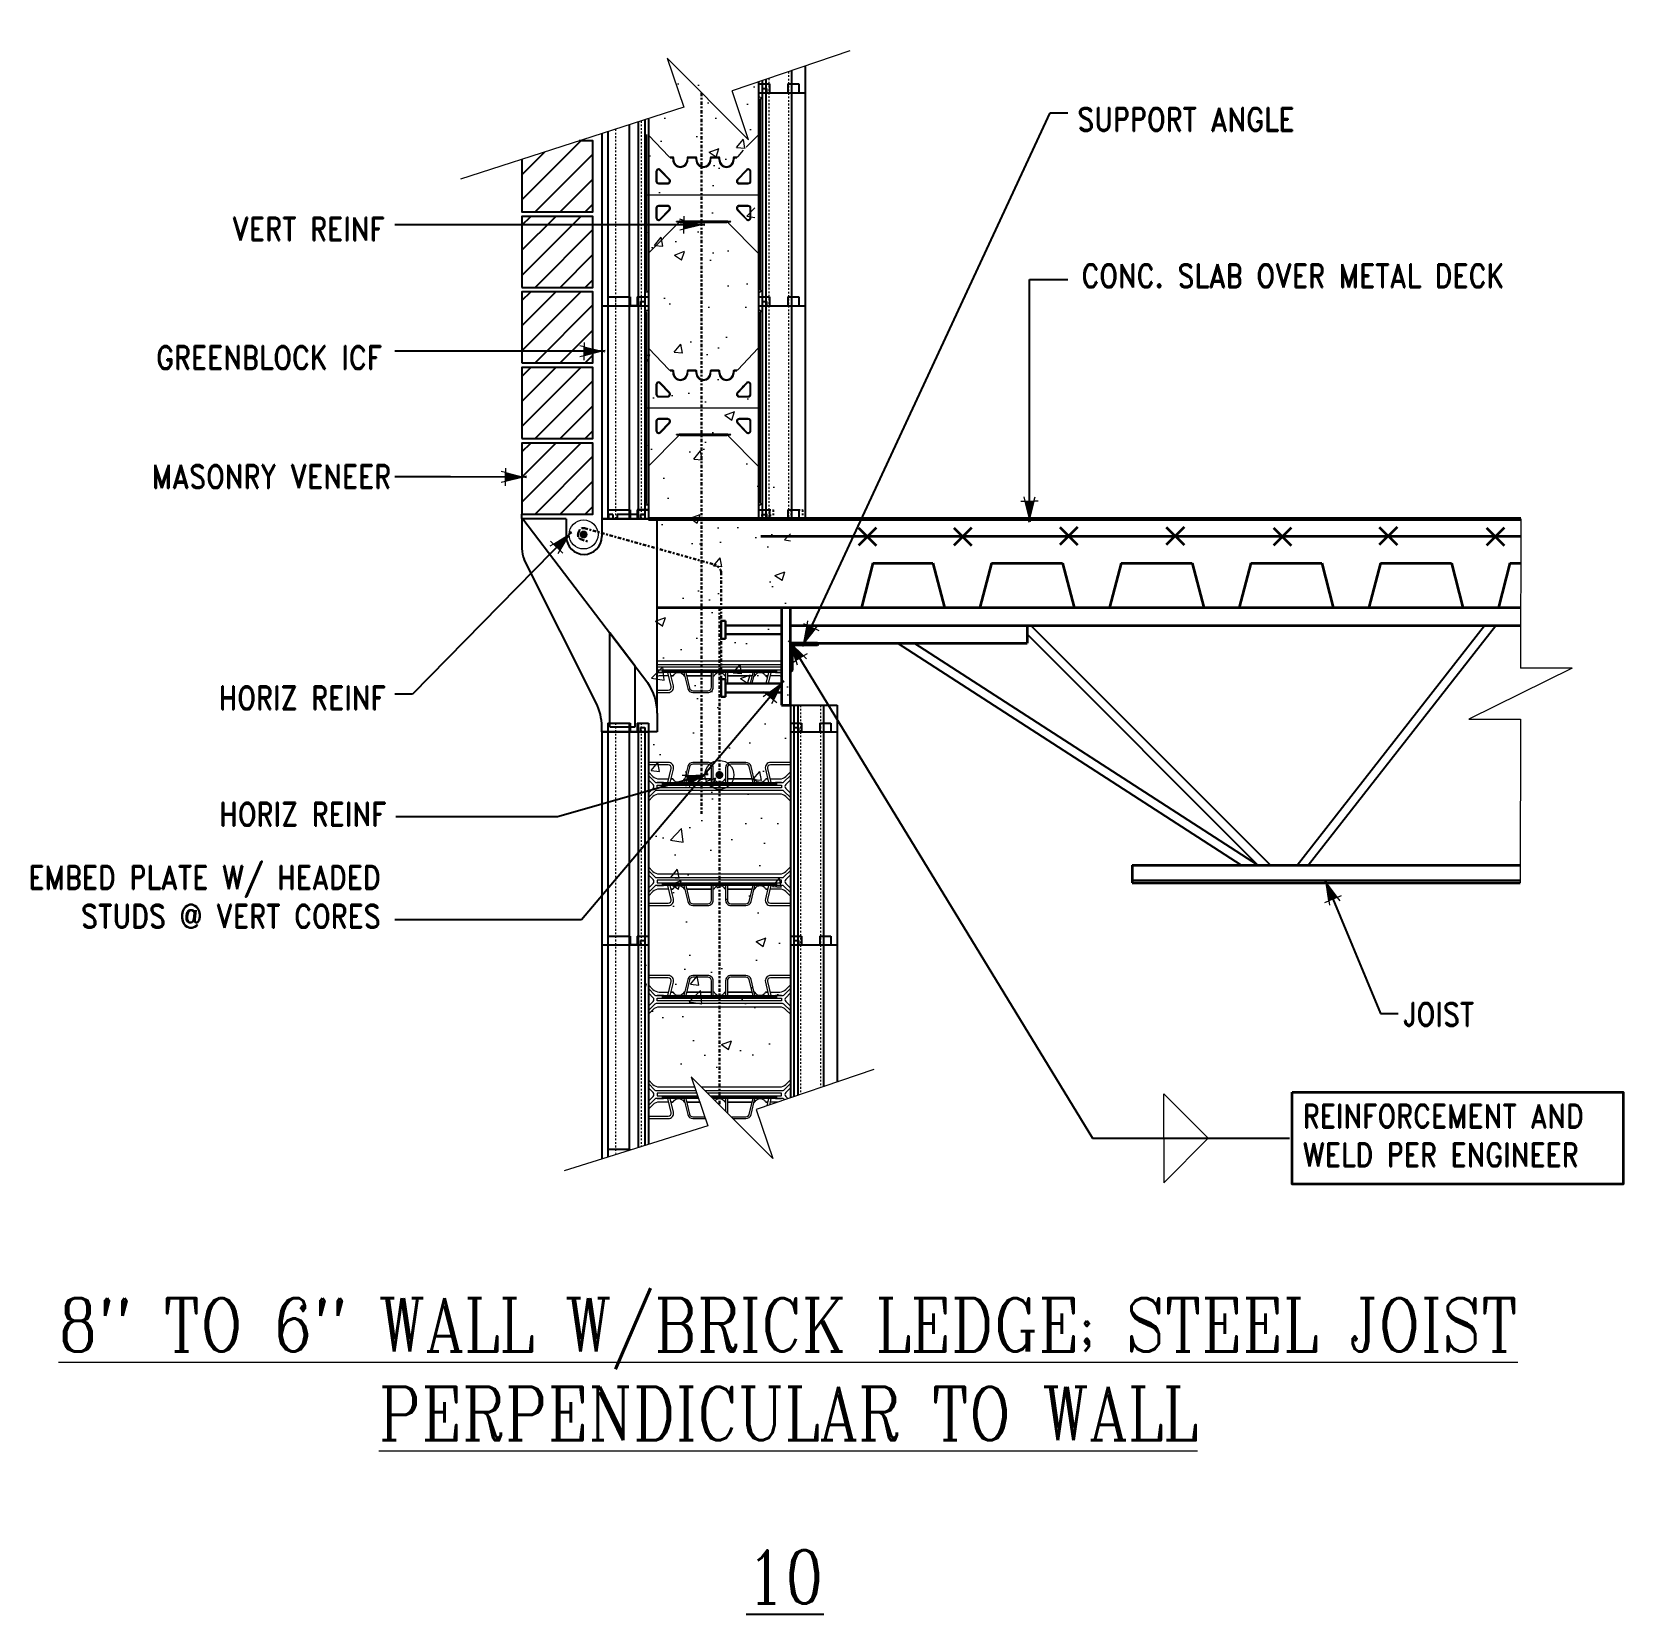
# Model space of a CAD drawing. Header units: inches. Extents: x -71.7 to 18, y 140.6 to 229.7.
import ezdxf

# ---------------------------------------------------------------- set-up
doc = ezdxf.new("R2010")
doc.units = ezdxf.units.IN
doc.header["$MEASUREMENT"] = 0
for name, pattern in [('CENTER', [2, 1.25, -0.25, 0.25, -0.25]), ('DASHED2', [0.375, 0.25, -0.125]), ('HIDDEN', [0.375, 0.25, -0.125]), ('HIDDEN2', [0.1875, 0.125, -0.0625])]:
    doc.linetypes.add(name, pattern=pattern)
doc.layers.get('Defpoints').update_dxf_attribs({"color": 252})
for name, color, linetype, lineweight in [('A2 Hatch', 8, 'Continuous', 9), ('A4 medium', 7, 'Continuous', 35), ('A5 heavy', 5, 'Continuous', 53), ('DETAILS', 7, 'Continuous', 13), ('DIM', 3, 'Continuous', 13), ('REBAR', 2, 'CENTER', 30)]:
    doc.layers.add(name, color=color, linetype=linetype, lineweight=lineweight)
doc.layers.add('HANGERS', color=253, linetype='Continuous')
doc.styles.add('ARCTEXT', font='arctext.shx', dxfattribs={"width": 0.85})
doc.styles.add('RomanC', font='romanc.shx', dxfattribs={"width": 0.85, "height": 5})
doc.styles.add('ROMAND', font='romand.shx', dxfattribs={"width": 0.85})
doc.dimstyles.new('ARCTEXT1-4', dxfattribs={"dimtxt": 4, "dimasz": 2, "dimexe": 2, "dimexo": 2, "dimgap": 2, "dimtad": 1, "dimdec": 4, "dimzin": 3, "dimdsep": 46, "dimlunit": 4, "dimtxsty": 'ARCTEXT', "dimblk": 'ARCHTICK', "dimcen": 2, "dimaunit": 1, "dimadec": 0, "dimazin": 0, "dimtfac": 1, "dimtdec": 4, "dimtmove": 2, "dimatfit": 3, "dimldrblk": 'arrow', "dimfxl": 1, "dimtolj": 1, "dimtzin": 0, "dimarcsym": 0})

msp = doc.modelspace()

# ---------------------------------------------------------------- texts
at = {"layer": 'Defpoints', "insert": (-29.251, 144.202), "char_height": 3, "width": 90.08, "attachment_point": 2, "style": 'RomanC'}
msp.add_mtext('{\\L10\\P}\\P            ', dxfattribs=at)
at = {"layer": 'DIM', "color": 3, "char_height": 1.3125, "style": 'ROMAND'}
for s, insert, width, attachment_point in [('SUPPORT ANGLE ', (-12.78, 225.452), 22.68955, 1), ('VERT REINF ', (-51.779, 219.281), 22.68955, 3), ('CONC. SLAB OVER METAL DECK', (-12.543, 216.644), 22.68955, 1), ('GREENBLOCK ICF', (-51.939, 212.035), 22.68955, 3), ('MASONRY VENEER ', (-51.423, 205.334), 22.68955, 3), ('HORIZ REINF ', (-51.723, 192.87), 22.68955, 3), ('HORIZ REINF ', (-51.691, 186.315), 22.68955, 3), ('EMBED PLATE W/ HEADED STUDS @ VERT CORES ', (-52.012, 182.756), 22.68955, 3), ('JOIST', (5.515, 175.042), 22.68955, 1), ('REINFORCEMENT AND WELD PER ENGINEER', (-0.081, 169.318), 22.17809, 1)]:
    msp.add_mtext(s, dxfattribs=dict(at, insert=insert, width=width, attachment_point=attachment_point))
at = {"layer": 'DIM', "insert": (-29.069, 158.402), "char_height": 3, "width": 90.08, "attachment_point": 2, "style": 'ARCTEXT'}
msp.add_mtext('{\\Fromanc.shx|c0;\\L8" TO 6" WALL W/BRICK LEDGE; STEEL JOIST PERPENDICULAR TO WALL\\l\\P}\\P            ', dxfattribs=at)

# ---------------------------------------------------------------- blocks, each defined once
blk = doc.blocks.new('_ArchTick')
at = {"color": 0, "linetype": 'ByBlock', "const_width": 0.15}
blk.add_lwpolyline([(-0.5, -0.5), (0.5, 0.5)], dxfattribs=at)
blk = doc.blocks.new('arrow')
at = {"layer": 'DIM'}
blk.add_hatch(color=253, dxfattribs=at).paths.add_polyline_path([(-2, 0.5), (-2, -0.5), (0, 0)])
at = {"layer": 'DIM', "lineweight": 9}
for points in [[(-2, 0.98), (-2, 0.5), (-2.47, 0.62)], [(0.37, 0.09), (0, 0)], [(0.37, -0.09), (0, 0)], [(-2, -0.98), (-2, -0.5), (-2.47, -0.62)]]:
    blk.add_lwpolyline(points, dxfattribs=at)
at = {"layer": 'DIM', "lineweight": 15}
blk.add_lwpolyline([(0, 0), (-2, -0.5), (-2, 0.5), (0, 0)], dxfattribs=at)

# ---------------------------------------------------------------- hatches: boundary and pattern name
at = {"ltscale": 0.15}
h = msp.add_hatch(dxfattribs=at)
h.set_pattern_fill('ANSI31', color=256, scale=8, style=0)
h.set_pattern_definition([(45, (-3325.6277, 559.0749), (-0.70710678, 0.70710678), [])])
h.paths.add_polyline_path([(-44.063, 215.336), (-40.063, 215.336), (-40.063, 219.336), (-44.063, 219.336)])
h = msp.add_hatch(dxfattribs=at)
h.set_pattern_fill('ANSI31', color=256, scale=8, style=0)
h.set_pattern_definition([(45, (-3325.6277, 554.8249), (-0.70710678, 0.70710678), [])])
h.paths.add_polyline_path([(-44.063, 211.086), (-40.063, 211.086), (-40.063, 215.086), (-44.063, 215.086)])
h = msp.add_hatch(dxfattribs=at)
h.set_pattern_fill('ANSI31', color=256, scale=8, style=0)
h.set_pattern_definition([(45, (-3325.6277, 550.5556), (-0.70710678, 0.70710678), [])])
h.paths.add_polyline_path([(-44.063, 206.816), (-40.063, 206.816), (-40.063, 210.816), (-44.063, 210.816)])
h = msp.add_hatch(dxfattribs=at)
h.set_pattern_fill('ANSI31', color=256, scale=8, style=0)
h.set_pattern_definition([(45, (-3325.6277, 546.3056), (-0.70710678, 0.70710678), [])])
h.paths.add_polyline_path([(-44.063, 202.566), (-40.063, 202.566), (-40.063, 206.566), (-44.063, 206.566)])
at = {"layer": 'A2 Hatch', "ltscale": 0.15}
h = msp.add_hatch(dxfattribs=at)
h.set_pattern_fill('AR-CONC', color=256, scale=0.8, style=0)
h.set_pattern_definition([(50, (-6729.169, 1578.797), (5.7380815, -0.502017), [0.6, -6.6]), (355, (-6729.169, 1578.797), (-1.1100107, 6.017537), [0.48, -5.28]), (100.4514, (-6728.6906, 1578.755), (4.628075, 5.5155163), [0.5099215, -5.609137]), (46.1842, (-6729.169, 1580.397), (8.5379284, -1.324152), [0.9, -9.9]), (96.6356, (-6728.457, 1580.287), (7.477302, 7.792943), [0.764882, -8.413704]), (351.1842, (-6729.169, 1580.397), (7.477296, 7.792949), [0.72, -7.92]), (21, (-6728.369, 1579.997), (4.7752564, -3.220951), [0.6, -6.6]), (326, (-6728.369, 1579.997), (1.9465227, 5.8012004), [0.48, -5.28]), (71.4514, (-6727.971, 1579.7286), (6.721781, 2.580244), [0.5099215, -5.609137]), (37.5, (-6729.1688, 1578.797), (0.09727884, 2.6631508), [0, -5.216, 0, -5.36, 0, -5.3]), (7.5, (-6729.1688, 1578.797), (2.1045563, 3.1552937), [0, -3.056, 0, -5.096, 0, -2.02]), (327.5, (-6730.9528, 1578.797), (4.2705795, -0.180439), [0, -2, 0, -6.24, 0, -8.28]), (317.5, (-6731.7528, 1578.797), (4.6654894, 0.8008399), [0, -2.6, 0, -4.144, 0, -5.88])])
h.paths.add_polyline_path([(-34.951, 226.971), (-36.938, 226.297), (-37.138, 169.281), (-34.268, 170.255), (-35.204, 173.015), (-30.608, 168.418), (-31.544, 171.178), (-28.938, 172.062), (-28.942, 204.644), (-30.942, 204.644), (-30.942, 228.331), (-32.227, 227.895), (-31.291, 225.135), (-35.887, 229.731)])
h = msp.add_hatch(color=256, dxfattribs=at)
edge = h.paths.add_edge_path()
edge.add_arc((-40.586, 201.418), 0.224, 0, 360)
h = msp.add_hatch(color=256, dxfattribs=at)
edge = h.paths.add_edge_path()
edge.add_arc((-32.938, 187.874), 0.224, 0, 360)

# ---------------------------------------------------------------- linework, layer by layer
at = {"color": 1}
for p, q in [((-28.113, 227.804), (-28.113, 214.297)), ((-30.738, 226.914), (-30.738, 214.297)), ((-30.738, 226.797), (-30.113, 226.797)), ((-30.738, 226.797), (-30.738, 226.297)), ((-30.538, 226.981), (-30.538, 214.297)), ((-30.323, 227.054), (-30.323, 214.297)), ((-30.113, 226.797), (-30.113, 226.297)), ((-29.088, 226.797), (-29.088, 226.297)), ((-29.088, 226.797), (-28.463, 226.797)), ((-28.878, 227.544), (-28.878, 214.297)), ((-28.463, 226.797), (-28.463, 226.297)), ((-30.738, 226.297), (-28.113, 226.297)), ((-30.738, 226.297), (-30.538, 226.297)), ((-30.738, 226.297), (-28.113, 226.297)), ((-30.538, 226.547), (-30.288, 226.547)), ((-30.323, 226.297), (-28.113, 226.297)), ((-30.288, 226.547), (-30.288, 226.297)), ((-29.917, 226.331), (-29.917, 226.297)), ((-29.088, 226.4), (-29.088, 226.297)), ((-28.463, 226.612), (-28.463, 226.297)), ((-39.213, 224.111), (-39.213, 214.297)), ((-38.013, 224.498), (-38.013, 214.297)), ((-37.513, 224.659), (-37.513, 214.297)), ((-37.138, 224.78), (-37.138, 214.297)), ((-36.938, 224.811), (-36.938, 214.297)), ((-39.563, 223.998), (-39.563, 214.297)), ((-39.563, 214.297), (-39.563, 202.297)), ((-39.563, 214.297), (-37.388, 214.297)), ((-39.563, 214.297), (-36.938, 214.297)), ((-39.213, 214.797), (-37.963, 214.797)), ((-39.213, 214.797), (-39.213, 202.297)), ((-38.013, 214.797), (-38.013, 202.297)), ((-37.513, 214.297), (-38.013, 214.297)), ((-37.963, 214.797), (-37.963, 214.297)), ((-37.563, 214.797), (-37.563, 214.297)), ((-37.563, 214.797), (-36.938, 214.797)), ((-37.513, 214.797), (-37.513, 202.297)), ((-37.388, 214.547), (-37.388, 214.297)), ((-37.388, 214.547), (-37.138, 214.547)), ((-37.138, 214.547), (-37.138, 202.297)), ((-37.138, 214.297), (-36.938, 214.297)), ((-36.938, 214.797), (-36.938, 202.297)), ((-36.938, 214.797), (-36.938, 214.297)), ((-30.738, 214.797), (-30.738, 202.297)), ((-30.738, 214.797), (-30.113, 214.797)), ((-30.738, 214.797), (-30.738, 214.297)), ((-30.738, 214.297), (-30.538, 214.297)), ((-30.738, 214.297), (-28.113, 214.297)), ((-30.538, 214.547), (-30.538, 202.297)), ((-30.538, 214.547), (-30.288, 214.547)), ((-30.323, 214.297), (-28.113, 214.297)), ((-30.323, 214.297), (-30.323, 202.297)), ((-30.288, 214.547), (-30.288, 214.297)), ((-30.113, 214.797), (-30.113, 214.297)), ((-29.088, 214.797), (-29.088, 214.297)), ((-29.088, 214.797), (-28.463, 214.797)), ((-28.878, 214.297), (-28.878, 202.297)), ((-28.463, 214.797), (-28.463, 214.297)), ((-28.113, 214.297), (-28.113, 202.297)), ((-39.213, 202.797), (-37.963, 202.797)), ((-39.213, 202.797), (-37.963, 202.797)), ((-39.213, 202.797), (-37.963, 202.797)), ((-39.213, 202.797), (-37.963, 202.797)), ((-39.213, 202.797), (-37.963, 202.797)), ((-39.213, 202.797), (-37.963, 202.797)), ((-37.963, 202.797), (-37.963, 202.297)), ((-37.963, 202.797), (-37.963, 202.297)), ((-37.963, 202.797), (-37.963, 202.297)), ((-37.963, 202.797), (-37.963, 202.297)), ((-37.963, 202.797), (-37.963, 202.297)), ((-37.963, 202.797), (-37.963, 202.297)), ((-37.563, 202.797), (-37.563, 202.297)), ((-37.563, 202.797), (-36.938, 202.797)), ((-37.563, 202.797), (-37.563, 202.297)), ((-37.563, 202.797), (-36.938, 202.797)), ((-37.563, 202.797), (-37.563, 202.297)), ((-37.563, 202.797), (-36.938, 202.797)), ((-37.563, 202.797), (-37.563, 202.297)), ((-37.563, 202.797), (-36.938, 202.797)), ((-37.563, 202.797), (-37.563, 202.297)), ((-37.563, 202.797), (-36.938, 202.797)), ((-37.563, 202.797), (-37.563, 202.297)), ((-36.938, 202.797), (-37.563, 202.797)), ((-37.563, 202.797), (-37.563, 202.297)), ((-37.563, 202.797), (-36.938, 202.797)), ((-37.563, 202.797), (-37.563, 202.297)), ((-36.938, 202.797), (-37.563, 202.797)), ((-36.938, 202.797), (-36.938, 202.297)), ((-36.938, 202.797), (-36.938, 202.297)), ((-36.938, 202.797), (-36.938, 202.297)), ((-36.938, 202.797), (-36.938, 202.297)), ((-36.938, 202.797), (-36.938, 202.297)), ((-36.938, 202.797), (-36.938, 202.297)), ((-36.938, 202.797), (-36.938, 202.297)), ((-30.742, 202.797), (-30.742, 202.297)), ((-30.742, 202.797), (-30.117, 202.797)), ((-30.742, 202.797), (-30.742, 202.297)), ((-30.538, 202.797), (-30.538, 202.297)), ((-30.117, 202.797), (-30.117, 202.297)), ((-29.092, 202.797), (-29.092, 202.297)), ((-29.092, 202.797), (-28.467, 202.797)), ((-28.467, 202.797), (-28.467, 202.297)), ((-44.063, 202.297), (-44.063, 200.619)), ((-41.563, 202.297), (-44.063, 202.297)), ((-44.007, 202.297), (-36.974, 193.069)), ((-41.563, 202.297), (-41.563, 201.297)), ((-39.563, 202.297), (-36.938, 202.297)), ((-39.563, 202.297), (-36.938, 202.297)), ((-39.563, 202.297), (-37.388, 202.297)), ((-39.563, 202.297), (-37.388, 202.297)), ((-39.563, 202.297), (-36.938, 202.297)), ((-39.563, 202.297), (-36.938, 202.297)), ((-39.563, 202.297), (-37.388, 202.297)), ((-39.563, 202.297), (-37.388, 202.297)), ((-39.563, 202.297), (-36.938, 202.297)), ((-39.563, 202.297), (-37.388, 202.297)), ((-36.438, 202.297), (-39.563, 202.297)), ((-39.563, 202.297), (-39.563, 201.297)), ((-39.563, 202.297), (-37.388, 202.297)), ((-39.563, 202.297), (-36.938, 202.297)), ((-36.438, 202.297), (-39.563, 202.297)), ((-39.563, 202.297), (-36.938, 202.297)), ((-39.188, 202.547), (-39.188, 202.297)), ((-38.938, 202.547), (-39.188, 202.547)), ((-39.188, 202.547), (-39.188, 202.297)), ((-38.938, 202.547), (-39.188, 202.547)), ((-38.938, 202.547), (-38.938, 202.297)), ((-38.938, 202.547), (-38.938, 202.297)), ((-37.563, 202.547), (-38.688, 202.547)), ((-38.688, 202.547), (-38.688, 202.297)), ((-37.563, 202.547), (-38.688, 202.547)), ((-38.688, 202.547), (-38.688, 202.297)), ((-37.513, 202.297), (-38.013, 202.297)), ((-37.513, 202.297), (-38.013, 202.297)), ((-37.513, 202.297), (-38.013, 202.297)), ((-37.513, 202.297), (-38.013, 202.297)), ((-37.513, 202.297), (-38.013, 202.297)), ((-37.513, 202.297), (-38.013, 202.297)), ((-37.388, 202.547), (-37.388, 202.297)), ((-37.388, 202.547), (-37.138, 202.547)), ((-37.388, 202.547), (-37.388, 202.297)), ((-37.388, 202.547), (-37.138, 202.547)), ((-37.388, 202.547), (-37.388, 202.297)), ((-37.388, 202.547), (-37.138, 202.547)), ((-37.388, 202.547), (-37.388, 202.297)), ((-37.388, 202.547), (-37.138, 202.547)), ((-37.388, 202.547), (-37.388, 202.297)), ((-37.388, 202.547), (-37.138, 202.547)), ((-37.388, 202.547), (-37.388, 202.297)), ((-37.138, 202.547), (-37.388, 202.547)), ((-37.388, 202.547), (-37.388, 202.297)), ((-37.388, 202.547), (-37.138, 202.547)), ((-37.388, 202.547), (-37.388, 202.297)), ((-37.138, 202.547), (-37.388, 202.547)), ((-37.138, 202.547), (-37.138, 202.297)), ((-37.138, 202.547), (-37.138, 202.297)), ((-37.138, 202.297), (-36.938, 202.297)), ((-37.138, 202.297), (-36.938, 202.297)), ((-37.138, 202.297), (-36.938, 202.297)), ((-37.138, 202.297), (-36.938, 202.297)), ((-37.138, 202.297), (-36.938, 202.297)), ((-37.138, 202.297), (-36.938, 202.297)), ((-36.438, 191.358), (-36.438, 202.297)), ((-30.942, 202.297), (-28.317, 202.297)), ((-30.942, 202.297), (-28.317, 202.297)), ((-30.742, 202.297), (-30.542, 202.297)), ((-30.738, 202.297), (-28.113, 202.297)), ((-30.542, 202.547), (-30.292, 202.547)), ((-30.527, 202.297), (-28.317, 202.297)), ((-30.292, 202.547), (-30.292, 202.297)), ((-28.313, 202.297), (-28.113, 202.297)), ((-39.881, 191.932), (-43.931, 200.004)), ((-39.113, 190.587), (-39.113, 195.875)), ((-37.688, 194.006), (-39.113, 195.875)), ((-37.688, 190.587), (-37.688, 194.006)), ((-36.438, 191.358), (-36.438, 190.297)), ((-28.938, 191.797), (-28.938, 190.297)), ((-28.938, 191.797), (-26.313, 191.797)), ((-28.738, 191.797), (-28.738, 190.297)), ((-28.523, 191.797), (-28.523, 190.297)), ((-27.078, 191.797), (-27.078, 190.297)), ((-26.313, 191.797), (-26.313, 190.297)), ((-39.563, 190.297), (-39.563, 190.587)), ((-39.563, 190.297), (-36.938, 190.297)), ((-39.563, 190.297), (-39.563, 178.297)), ((-39.563, 190.297), (-37.388, 190.297)), ((-36.438, 190.297), (-39.563, 190.297)), ((-39.213, 190.797), (-37.963, 190.797)), ((-39.213, 190.797), (-39.213, 178.297)), ((-39.113, 190.587), (-37.688, 190.587)), ((-38.013, 190.797), (-38.013, 178.297)), ((-37.513, 190.297), (-38.013, 190.297)), ((-37.963, 190.797), (-37.963, 190.297)), ((-37.563, 190.797), (-37.563, 190.297)), ((-37.563, 190.797), (-36.938, 190.797)), ((-37.513, 190.797), (-37.513, 178.297)), ((-37.388, 190.547), (-37.388, 190.297)), ((-37.388, 190.547), (-37.138, 190.547)), ((-37.138, 190.547), (-37.138, 178.297)), ((-37.138, 190.297), (-36.938, 190.297)), ((-36.938, 190.797), (-36.938, 178.297)), ((-28.938, 190.797), (-28.938, 178.297)), ((-28.938, 190.797), (-28.313, 190.797)), ((-28.938, 190.297), (-26.313, 190.297)), ((-28.938, 190.297), (-28.738, 190.297)), ((-28.738, 190.547), (-28.738, 178.297)), ((-28.738, 190.547), (-28.488, 190.547)), ((-28.523, 190.297), (-26.313, 190.297)), ((-28.523, 190.297), (-28.523, 178.297)), ((-28.488, 190.547), (-28.488, 190.297)), ((-28.313, 190.797), (-28.313, 190.297)), ((-27.288, 190.797), (-27.288, 190.297)), ((-27.288, 190.797), (-26.663, 190.797)), ((-27.078, 190.297), (-27.078, 178.297)), ((-26.663, 190.797), (-26.663, 190.297)), ((-26.313, 190.297), (-26.313, 178.297)), ((-39.213, 178.797), (-37.963, 178.797)), ((-39.213, 178.797), (-39.213, 166.342)), ((-38.013, 178.797), (-38.013, 166.718)), ((-37.963, 178.797), (-37.963, 178.297)), ((-37.563, 178.797), (-37.563, 178.297)), ((-37.563, 178.797), (-36.938, 178.797)), ((-37.513, 178.797), (-37.513, 166.874)), ((-37.388, 178.547), (-37.388, 178.297)), ((-37.388, 178.547), (-37.138, 178.547)), ((-37.138, 178.547), (-37.138, 166.992)), ((-36.938, 178.797), (-36.938, 167.054)), ((-28.938, 178.797), (-28.938, 169.68)), ((-28.938, 178.797), (-28.313, 178.797)), ((-28.738, 178.547), (-28.738, 169.748)), ((-28.738, 178.547), (-28.488, 178.547)), ((-28.488, 178.547), (-28.488, 178.297)), ((-28.313, 178.797), (-28.313, 178.297)), ((-27.288, 178.797), (-27.288, 178.297)), ((-27.288, 178.797), (-26.663, 178.797)), ((-26.663, 178.797), (-26.663, 178.297)), ((-39.563, 178.297), (-36.938, 178.297)), ((-39.563, 178.297), (-39.563, 166.233)), ((-39.563, 178.297), (-37.388, 178.297)), ((-37.513, 178.297), (-38.013, 178.297)), ((-37.138, 178.297), (-36.938, 178.297)), ((-28.938, 178.297), (-26.313, 178.297)), ((-28.938, 178.297), (-28.738, 178.297)), ((-28.523, 178.297), (-26.313, 178.297)), ((-28.523, 178.297), (-28.523, 169.82)), ((-27.078, 178.297), (-27.078, 170.31)), ((-26.313, 178.297), (-26.313, 170.57)), ((-39.213, 166.797), (-37.963, 166.797)), ((-37.963, 166.797), (-37.963, 166.734)), ((-39.563, 166.297), (-39.537, 166.297)), ((-39.563, 166.297), (-39.537, 166.297))]:
    msp.add_line(p, q, dxfattribs=at)
at = {"color": 1, "linetype": 'HIDDEN', "ltscale": 0.02}
for p, q in [((-30.738, 226.797), (-30.113, 226.797)), ((-30.113, 226.797), (-30.113, 226.297)), ((-29.088, 226.797), (-29.088, 226.297)), ((-29.088, 226.797), (-28.463, 226.797)), ((-28.463, 226.797), (-28.463, 226.297)), ((-30.538, 226.547), (-30.538, 226.297)), ((-30.538, 226.547), (-30.288, 226.547)), ((-30.288, 226.547), (-30.288, 226.297)), ((-39.213, 214.797), (-37.963, 214.797)), ((-39.213, 214.797), (-39.213, 214.297)), ((-37.963, 214.797), (-37.963, 214.297)), ((-37.563, 214.797), (-37.563, 214.297)), ((-37.563, 214.797), (-36.938, 214.797)), ((-30.738, 214.797), (-30.113, 214.797)), ((-30.538, 214.547), (-30.538, 214.297)), ((-30.538, 214.547), (-30.288, 214.547)), ((-30.288, 214.547), (-30.288, 214.297)), ((-30.113, 214.797), (-30.113, 214.297)), ((-29.088, 214.797), (-29.088, 214.297)), ((-29.088, 214.797), (-28.463, 214.797)), ((-28.463, 214.797), (-28.463, 214.297)), ((-39.213, 202.797), (-37.963, 202.797)), ((-39.213, 202.797), (-39.213, 202.297)), ((-39.213, 202.797), (-37.963, 202.797)), ((-39.213, 202.797), (-37.963, 202.797)), ((-39.213, 202.797), (-39.213, 202.297)), ((-39.213, 202.797), (-37.963, 202.797)), ((-39.213, 202.797), (-37.963, 202.797)), ((-39.213, 202.797), (-39.213, 202.297)), ((-39.213, 202.797), (-37.963, 202.797)), ((-39.213, 202.797), (-39.213, 202.297)), ((-39.213, 202.797), (-37.963, 202.797)), ((-39.213, 202.797), (-39.213, 202.297)), ((-37.963, 202.797), (-37.963, 202.297)), ((-37.963, 202.797), (-37.963, 202.297)), ((-37.963, 202.797), (-37.963, 202.297)), ((-37.963, 202.797), (-37.963, 202.297)), ((-37.963, 202.797), (-37.963, 202.297)), ((-37.963, 202.797), (-37.963, 202.297)), ((-37.963, 202.797), (-37.963, 202.297)), ((-37.563, 202.797), (-37.563, 202.297)), ((-37.563, 202.797), (-36.938, 202.797)), ((-37.563, 202.797), (-37.563, 202.297)), ((-37.563, 202.797), (-36.938, 202.797)), ((-37.563, 202.797), (-37.563, 202.297)), ((-37.563, 202.797), (-36.938, 202.797)), ((-37.563, 202.797), (-37.563, 202.297)), ((-37.563, 202.797), (-36.938, 202.797)), ((-37.563, 202.797), (-37.563, 202.297)), ((-37.563, 202.797), (-36.938, 202.797)), ((-37.563, 202.797), (-37.563, 202.297)), ((-37.563, 202.797), (-36.938, 202.797)), ((-37.563, 202.797), (-37.563, 202.297)), ((-37.563, 202.797), (-36.938, 202.797)), ((-30.742, 202.797), (-30.117, 202.797)), ((-30.742, 202.797), (-30.117, 202.797)), ((-30.538, 202.797), (-29.913, 202.797)), ((-30.117, 202.797), (-30.117, 202.297)), ((-30.117, 202.797), (-30.117, 202.297)), ((-29.913, 202.797), (-29.913, 202.297)), ((-29.092, 202.797), (-29.092, 202.297)), ((-29.092, 202.797), (-28.467, 202.797)), ((-29.092, 202.797), (-29.092, 202.297)), ((-29.092, 202.797), (-28.467, 202.797)), ((-28.888, 202.797), (-28.888, 202.297)), ((-28.888, 202.797), (-28.263, 202.797)), ((-28.467, 202.797), (-28.467, 202.297)), ((-28.467, 202.797), (-28.467, 202.297)), ((-28.263, 202.797), (-28.263, 202.297)), ((-30.542, 202.547), (-30.542, 202.297)), ((-30.542, 202.547), (-30.292, 202.547)), ((-30.542, 202.547), (-30.542, 202.297)), ((-30.542, 202.547), (-30.292, 202.547)), ((-30.338, 202.547), (-30.088, 202.547)), ((-30.292, 202.547), (-30.292, 202.297)), ((-30.292, 202.547), (-30.292, 202.297)), ((-30.088, 202.547), (-30.088, 202.297)), ((-39.213, 190.797), (-37.963, 190.797)), ((-37.963, 190.797), (-37.963, 190.297)), ((-37.563, 190.797), (-37.563, 190.297)), ((-37.563, 190.797), (-36.938, 190.797)), ((-28.938, 190.797), (-28.313, 190.797)), ((-28.313, 190.797), (-28.313, 190.297)), ((-27.288, 190.797), (-27.288, 190.297)), ((-27.288, 190.797), (-26.663, 190.797)), ((-26.663, 190.797), (-26.663, 190.297)), ((-39.213, 178.797), (-37.963, 178.797)), ((-37.963, 178.797), (-37.963, 178.297)), ((-37.563, 178.797), (-37.563, 178.297)), ((-37.563, 178.797), (-36.938, 178.797)), ((-28.938, 178.797), (-28.313, 178.797)), ((-28.313, 178.797), (-28.313, 178.297)), ((-27.288, 178.797), (-27.288, 178.297)), ((-27.288, 178.797), (-26.663, 178.797)), ((-26.663, 178.797), (-26.663, 178.297)), ((-39.213, 166.797), (-37.963, 166.797))]:
    msp.add_line(p, q, dxfattribs=at)
at = {"ltscale": 0.15}
for p, q in [((-44.063, 220.26), (-40.737, 223.586)), ((-44.063, 221.675), (-42.774, 222.964)), ((-43.323, 219.586), (-40.063, 222.846)), ((-41.909, 219.586), (-40.063, 221.432)), ((-40.495, 219.586), (-40.063, 220.018)), ((-37.963, 214.297), (-37.563, 214.297)), ((-44.063, 202.316), (-44.063, 202.566)), ((-37.963, 202.297), (-37.563, 202.297)), ((-37.963, 202.297), (-37.563, 202.297)), ((-37.963, 202.297), (-37.563, 202.297)), ((-37.963, 202.297), (-37.563, 202.297)), ((-37.963, 202.297), (-37.563, 202.297)), ((-37.963, 202.297), (-37.563, 202.297)), ((-28.938, 197.297), (-29.438, 197.297)), ((-18.263, 197.297), (-12.963, 197.297)), ((-15.406, 196.297), (-1.906, 182.797)), ((-0.406, 182.797), (10.155, 196.297)), ((0.229, 182.797), (10.79, 196.297)), ((-15.613, 195.797), (-2.613, 182.797)), ((-3.555, 182.797), (-22.905, 195.297)), ((-2.613, 182.797), (-21.963, 195.297)), ((-29.438, 191.797), (-29.438, 192.797)), ((-37.963, 190.297), (-37.563, 190.297)), ((-9.697, 181.947), (12.169, 181.947)), ((-37.963, 178.297), (-37.563, 178.297))]:
    msp.add_line(p, q, dxfattribs=at)
msp.add_lwpolyline([(-44.063, 222.548), (-44.063, 219.586), (-40.063, 219.586), (-40.063, 223.586), (-40.843, 223.586)], dxfattribs=at)
for points in [[(-44.063, 215.336), (-40.063, 215.336), (-40.063, 219.336), (-44.063, 219.336)], [(-44.063, 211.086), (-40.063, 211.086), (-40.063, 215.086), (-44.063, 215.086)], [(-44.063, 206.816), (-40.063, 206.816), (-40.063, 210.816), (-44.063, 210.816)], [(-44.063, 202.566), (-40.063, 202.566), (-40.063, 206.566), (-44.063, 206.566)]]:
    msp.add_lwpolyline(points, close=True, dxfattribs=at)
at = {"color": 1}
for centre, radius, start, end in [((-40.563, 201.297), 1, 180, 0), ((-42.563, 200.619), 1.5, 180, 204.22775), ((-39.438, 191.358), 3, 360, 34.77783), ((-42.563, 190.587), 3, 0, 26.64228)]:
    msp.add_arc(centre, radius, start, end, dxfattribs=at)
at = {"layer": 'A2 Hatch', "linetype": 'DASHED2', "ltscale": 0.15}
for p, q in [((-30.163, 227.109), (-30.163, 214.297)), ((-29.038, 227.49), (-29.038, 214.297)), ((-38.798, 224.245), (-38.798, 214.297)), ((-37.353, 224.711), (-37.353, 214.297)), ((-38.798, 214.797), (-38.798, 202.297)), ((-37.353, 214.797), (-37.353, 202.297)), ((-30.163, 214.297), (-30.163, 202.297)), ((-29.038, 214.297), (-29.038, 202.297)), ((-28.363, 191.797), (-28.363, 190.297)), ((-27.238, 191.797), (-27.238, 190.297)), ((-38.798, 190.797), (-38.798, 178.297)), ((-37.353, 190.797), (-37.353, 178.297)), ((-28.363, 190.297), (-28.363, 178.297)), ((-27.238, 190.297), (-27.238, 178.297)), ((-38.798, 178.797), (-38.798, 166.548)), ((-37.353, 178.797), (-37.353, 166.925)), ((-28.363, 178.297), (-28.363, 169.875)), ((-27.238, 178.297), (-27.238, 170.256))]:
    msp.add_line(p, q, dxfattribs=at)
at = {"layer": 'A2 Hatch', "lineweight": 30, "ltscale": 0.15}
for p, q in [((-32.596, 196.547), (-32.846, 196.547)), ((-32.846, 195.547), (-32.846, 196.547)), ((-32.596, 195.547), (-32.596, 196.547)), ((-29.438, 196.297), (-32.596, 196.297)), ((-32.596, 195.547), (-32.846, 195.547)), ((-29.438, 195.797), (-32.596, 195.797)), ((-32.596, 193.267), (-32.846, 193.267)), ((-32.846, 192.267), (-32.846, 193.267)), ((-32.596, 192.267), (-32.596, 193.267)), ((-29.438, 193.017), (-32.596, 193.017)), ((-32.596, 192.267), (-32.846, 192.267)), ((-29.438, 192.517), (-32.596, 192.517))]:
    msp.add_line(p, q, dxfattribs=at)
at = {"layer": 'A2 Hatch', "linetype": 'HIDDEN2', "ltscale": 0.15}
for p, q in [((-39.213, 190.797), (-39.213, 190.297)), ((-37.963, 190.797), (-39.213, 190.797)), ((-37.963, 190.797), (-37.963, 190.297)), ((-37.563, 190.797), (-37.563, 190.297)), ((-36.938, 190.797), (-37.563, 190.797)), ((-36.938, 190.797), (-36.938, 190.297))]:
    msp.add_line(p, q, dxfattribs=at)
at = {"layer": 'A2 Hatch', "ltscale": 0.15}
for centre in [(-40.586, 201.418), (-32.938, 187.874)]:
    msp.add_circle(centre, 0.816, dxfattribs=at)
at = {"layer": 'A4 medium', "ltscale": 0.15}
for p, q in [((-25.111, 201.797), (-24.111, 200.797)), ((-24.111, 201.797), (-25.111, 200.797)), ((-19.736, 201.797), (-18.736, 200.797)), ((-18.736, 201.797), (-19.736, 200.797)), ((-13.771, 201.832), (-12.771, 200.832)), ((-12.771, 201.832), (-13.771, 200.832)), ((-7.771, 201.832), (-6.771, 200.832)), ((-6.771, 201.832), (-7.771, 200.832)), ((-1.736, 201.797), (-0.736, 200.797)), ((-0.736, 201.797), (-1.736, 200.797)), ((4.229, 201.832), (5.229, 200.832)), ((5.229, 201.832), (4.229, 200.832)), ((10.264, 201.797), (11.264, 200.797)), ((11.264, 201.797), (10.264, 200.797)), ((-24.611, 201.297), (-30.611, 201.297)), ((-19.236, 201.297), (-24.611, 201.297)), ((-13.236, 201.297), (-19.236, 201.297)), ((-7.236, 201.297), (-13.236, 201.297)), ((-1.236, 201.297), (-7.236, 201.297)), ((4.764, 201.297), (-1.236, 201.297)), ((10.764, 201.297), (4.764, 201.297)), ((12.192, 201.297), (10.764, 201.297)), ((-24.288, 199.797), (-24.938, 197.297)), ((-24.288, 199.797), (-20.913, 199.797)), ((-20.913, 199.797), (-20.263, 197.297)), ((-17.613, 199.797), (-18.263, 197.297)), ((-17.613, 199.797), (-13.613, 199.797)), ((-13.613, 199.797), (-12.963, 197.297)), ((-10.313, 199.797), (-10.963, 197.297)), ((-10.313, 199.797), (-6.313, 199.797)), ((-6.313, 199.797), (-5.663, 197.297)), ((-3.013, 199.797), (-3.663, 197.297)), ((-3.013, 199.797), (0.987, 199.797)), ((0.987, 199.797), (1.637, 197.297)), ((4.287, 199.797), (3.637, 197.297)), ((4.287, 199.797), (8.287, 199.797)), ((8.287, 199.797), (8.937, 197.297)), ((11.587, 199.797), (10.937, 197.297)), ((11.587, 199.797), (12.19, 199.797)), ((-36.438, 197.297), (12.187, 197.297)), ((-29.438, 197.297), (-29.438, 191.797)), ((-28.938, 191.797), (-28.938, 197.297)), ((-28.938, 196.297), (12.187, 196.297)), ((-15.613, 196.297), (-15.613, 195.297)), ((-28.938, 195.297), (-15.613, 195.297)), ((-29.438, 191.797), (-28.938, 191.797)), ((-9.697, 182.797), (12.169, 182.797)), ((-9.697, 182.797), (-9.697, 181.797)), ((-9.697, 181.797), (12.169, 181.797))]:
    msp.add_line(p, q, dxfattribs=at)
msp.add_lwpolyline([(-0.679, 170.004), (17.962, 170.004), (17.962, 164.822), (-0.679, 164.822)], close=True, dxfattribs=at)
at = {"layer": 'A5 heavy', "ltscale": 0.15}
msp.add_line((-36.938, 202.297), (12.193, 202.297), dxfattribs=at)
at = {"layer": 'DETAILS', "color": 6, "lineweight": 20}
for p, q in [((-30.738, 223.967), (-30.738, 225.947)), ((-30.731, 225.972), (-30.672, 226.074)), ((-30.672, 226.074), (-30.585, 226.024)), ((-30.638, 225.922), (-30.638, 215.224)), ((-30.585, 226.024), (-30.631, 225.945)), ((-36.938, 224.845), (-36.938, 223.967)), ((-37.038, 223.95), (-37.038, 215.224)), ((-36.938, 223.967), (-36.938, 217.206)), ((-36.91, 223.898), (-35.792, 222.708)), ((-31.44, 223.226), (-30.766, 223.898)), ((-30.738, 217.206), (-30.738, 223.967)), ((-35.72, 222.677), (-35.713, 222.677)), ((-35.563, 222.677), (-35.72, 222.677)), ((-35.713, 222.677), (-35.713, 222.627)), ((-35.713, 222.627), (-35.613, 222.627)), ((-35.563, 222.577), (-35.563, 222.522)), ((-35.513, 222.522), (-35.513, 222.627)), ((-34.763, 222.627), (-34.763, 222.522)), ((-34.263, 222.677), (-34.713, 222.677)), ((-34.713, 222.522), (-34.713, 222.577)), ((-34.663, 222.627), (-34.313, 222.627)), ((-34.263, 222.577), (-34.263, 222.522)), ((-34.213, 222.522), (-34.213, 222.627)), ((-33.463, 222.627), (-33.463, 222.522)), ((-32.963, 222.677), (-33.413, 222.677)), ((-33.413, 222.522), (-33.413, 222.577)), ((-33.363, 222.627), (-33.013, 222.627)), ((-32.963, 222.577), (-32.963, 222.522)), ((-32.913, 222.522), (-32.913, 222.627)), ((-32.163, 222.627), (-32.163, 222.522)), ((-31.955, 222.677), (-32.113, 222.677)), ((-32.113, 222.522), (-32.113, 222.577)), ((-32.063, 222.627), (-31.963, 222.627)), ((-31.963, 222.627), (-31.963, 222.677)), ((-31.963, 222.677), (-31.955, 222.677)), ((-31.883, 222.708), (-31.574, 223.07)), ((-36.513, 221.858), (-36.513, 221.317)), ((-36.463, 221.858), (-36.463, 221.317)), ((-35.771, 221.386), (-36.291, 221.927)), ((-35.735, 221.421), (-36.255, 221.962)), ((-31.421, 221.962), (-31.94, 221.421)), ((-31.385, 221.927), (-31.904, 221.386)), ((-31.213, 221.317), (-31.213, 221.858)), ((-31.163, 221.317), (-31.163, 221.858)), ((-37.038, 220.547), (-30.638, 220.547)), ((-36.363, 221.217), (-35.843, 221.217)), ((-36.363, 221.167), (-35.843, 221.167)), ((-31.832, 221.217), (-31.313, 221.217)), ((-31.832, 221.167), (-31.313, 221.167)), ((-36.513, 219.797), (-36.513, 219.256)), ((-36.463, 219.797), (-36.463, 219.256)), ((-35.843, 219.947), (-36.363, 219.947)), ((-35.843, 219.897), (-36.363, 219.897)), ((-36.291, 219.187), (-35.771, 219.728)), ((-36.255, 219.152), (-35.735, 219.693)), ((-31.94, 219.693), (-31.421, 219.152)), ((-31.904, 219.728), (-31.385, 219.187)), ((-31.313, 219.947), (-31.832, 219.947)), ((-31.313, 219.897), (-31.832, 219.897)), ((-31.213, 219.256), (-31.213, 219.797)), ((-31.163, 219.256), (-31.163, 219.797)), ((-36.908, 217.276), (-35.257, 218.953)), ((-35.208, 219.067), (-35.364, 219.052)), ((-35.364, 219.032), (-35.208, 219.017)), ((-33.838, 219.067), (-35.208, 219.067)), ((-35.208, 219.017), (-33.838, 219.017)), ((-35.151, 218.997), (-33.838, 218.997)), ((-32.468, 219.067), (-33.838, 219.067)), ((-33.838, 219.017), (-32.468, 219.017)), ((-33.838, 218.997), (-32.525, 218.997)), ((-32.311, 219.052), (-32.468, 219.067)), ((-32.468, 219.017), (-32.311, 219.032)), ((-32.419, 218.953), (-30.767, 217.276)), ((-36.938, 215.198), (-36.938, 217.206)), ((-30.738, 217.206), (-30.738, 215.198)), ((-37.044, 215.199), (-37.09, 215.12)), ((-37.09, 215.12), (-37.004, 215.07)), ((-37.038, 215.261), (-37.038, 215.224)), ((-37.004, 215.07), (-36.944, 215.173)), ((-30.731, 215.173), (-30.672, 215.07)), ((-30.672, 215.07), (-30.585, 215.12)), ((-30.638, 215.224), (-30.638, 215.261)), ((-30.585, 215.12), (-30.631, 215.199)), ((-37.09, 214.024), (-37.004, 214.074)), ((-37.044, 213.945), (-37.09, 214.024)), ((-37.038, 213.922), (-37.038, 203.224)), ((-37.038, 213.883), (-37.038, 213.92)), ((-37.004, 214.074), (-36.944, 213.972)), ((-36.938, 213.947), (-36.938, 211.967)), ((-30.738, 211.967), (-30.738, 213.947)), ((-30.731, 213.972), (-30.672, 214.074)), ((-30.672, 214.074), (-30.585, 214.024)), ((-30.638, 213.922), (-30.638, 203.224)), ((-30.638, 213.92), (-30.638, 213.883)), ((-30.585, 214.024), (-30.631, 213.945)), ((-36.938, 211.967), (-36.938, 205.206)), ((-36.91, 211.898), (-35.792, 210.708)), ((-31.883, 210.708), (-30.766, 211.898)), ((-30.738, 205.206), (-30.738, 211.967)), ((-35.72, 210.677), (-35.713, 210.677)), ((-35.563, 210.677), (-35.72, 210.677)), ((-35.713, 210.677), (-35.713, 210.627)), ((-35.713, 210.627), (-35.613, 210.627)), ((-35.513, 210.522), (-35.513, 210.627)), ((-34.763, 210.627), (-34.763, 210.522)), ((-34.263, 210.677), (-34.713, 210.677)), ((-34.663, 210.627), (-34.313, 210.627)), ((-34.213, 210.522), (-34.213, 210.627)), ((-33.463, 210.627), (-33.463, 210.522)), ((-32.963, 210.677), (-33.413, 210.677)), ((-33.363, 210.627), (-33.013, 210.627)), ((-32.913, 210.522), (-32.913, 210.627)), ((-32.163, 210.627), (-32.163, 210.522)), ((-31.955, 210.677), (-32.113, 210.677)), ((-32.063, 210.627), (-31.963, 210.627)), ((-31.963, 210.627), (-31.963, 210.677)), ((-31.963, 210.677), (-31.955, 210.677)), ((-36.513, 209.858), (-36.513, 209.317)), ((-36.463, 209.858), (-36.463, 209.317)), ((-35.771, 209.386), (-36.291, 209.927)), ((-35.735, 209.421), (-36.255, 209.962)), ((-35.563, 210.577), (-35.563, 210.522)), ((-34.713, 210.522), (-34.713, 210.577)), ((-34.263, 210.577), (-34.263, 210.522)), ((-33.413, 210.522), (-33.413, 210.577)), ((-32.963, 210.577), (-32.963, 210.522)), ((-32.113, 210.522), (-32.113, 210.577)), ((-31.421, 209.962), (-31.94, 209.421)), ((-31.385, 209.927), (-31.904, 209.386)), ((-31.213, 209.317), (-31.213, 209.858)), ((-31.163, 209.317), (-31.163, 209.858)), ((-36.363, 209.217), (-35.843, 209.217)), ((-36.363, 209.167), (-35.843, 209.167)), ((-31.832, 209.217), (-31.313, 209.217)), ((-31.832, 209.167), (-31.313, 209.167)), ((-37.038, 208.547), (-30.638, 208.547)), ((-35.843, 207.947), (-36.363, 207.947)), ((-31.313, 207.947), (-31.832, 207.947)), ((-36.513, 207.797), (-36.513, 207.256)), ((-36.463, 207.797), (-36.463, 207.256)), ((-35.843, 207.897), (-36.363, 207.897)), ((-36.291, 207.187), (-35.771, 207.728)), ((-36.255, 207.152), (-35.735, 207.693)), ((-35.208, 207.067), (-35.364, 207.052)), ((-33.838, 207.067), (-35.208, 207.067)), ((-32.468, 207.067), (-33.838, 207.067)), ((-32.311, 207.052), (-32.468, 207.067)), ((-31.94, 207.693), (-31.421, 207.152)), ((-31.904, 207.728), (-31.385, 207.187)), ((-31.313, 207.897), (-31.832, 207.897)), ((-31.213, 207.256), (-31.213, 207.797)), ((-31.163, 207.256), (-31.163, 207.797)), ((-36.908, 205.276), (-35.257, 206.953)), ((-35.364, 207.032), (-35.208, 207.017)), ((-35.208, 207.017), (-33.838, 207.017)), ((-35.151, 206.997), (-33.838, 206.997)), ((-33.838, 207.017), (-32.468, 207.017)), ((-33.838, 206.997), (-32.525, 206.997)), ((-32.468, 207.017), (-32.311, 207.032)), ((-32.419, 206.953), (-30.767, 205.276)), ((-36.938, 203.198), (-36.938, 205.206)), ((-30.738, 205.206), (-30.738, 203.198)), ((-37.044, 203.199), (-37.09, 203.12)), ((-37.09, 203.12), (-37.004, 203.07)), ((-37.038, 203.261), (-37.038, 203.224)), ((-37.004, 203.07), (-36.944, 203.173)), ((-30.731, 203.173), (-30.672, 203.07)), ((-30.672, 203.07), (-30.585, 203.12)), ((-30.638, 203.224), (-30.638, 203.261)), ((-30.585, 203.12), (-30.631, 203.199)), ((-34.041, 169.447), (-34.786, 169.447)), ((-34.786, 169.447), (-34.041, 169.447))]:
    msp.add_line(p, q, dxfattribs=at)
for points in [[(-36.438, 194.309, 0.0537), (-36.331, 194.297), (-32.938, 194.297), (-29.544, 194.297, 0.0537), (-29.438, 194.309)], [(-33.268, 193.447, 0.279322), (-33.224, 193.474, -0.279322), (-32.938, 193.647), (-36.438, 193.647)], [(-36.438, 192.647), (-35.817, 192.647, 0.485338), (-35.652, 192.857), (-35.842, 193.647), (-36.438, 193.647), (-36.188, 193.647), (-36.088, 193.647)], [(-36.438, 192.517), (-35.817, 192.517, 0.485338), (-35.525, 192.887), (-35.709, 193.647)], [(-35.567, 193.447), (-35.66, 193.447), (-35.567, 193.447, 0.279322), (-35.523, 193.474, -0.605918), (-34.951, 193.474, 0.279322), (-34.907, 193.447)], [(-34.937, 193.647), (-34.72, 192.747, 0.346495), (-34.428, 192.517), (-33.586, 192.517, 0.414214), (-33.286, 192.817), (-33.286, 193.647)], [(-34.834, 193.647), (-34.623, 192.77, 0.346495), (-34.428, 192.617), (-33.586, 192.617, 0.414214), (-33.386, 192.817), (-33.386, 193.647)], [(-29.438, 193.647), (-32.938, 193.647, -0.279322), (-32.652, 193.474, 0.279322), (-32.608, 193.447)], [(-30.969, 193.447, 0.279322), (-30.924, 193.474, -0.605918), (-30.353, 193.474, 0.279322), (-30.308, 193.447), (-30.215, 193.447), (-30.308, 193.447)], [(-35.794, 193.447), (-36.331, 193.447, 0.0537), (-36.438, 193.436, 0.0537)], [(-29.438, 193.436, 0.0537), (-29.544, 193.447), (-30.081, 193.447)], [(-35.709, 187.447), (-35.525, 188.207, 0.485338), (-35.817, 188.577), (-36.938, 188.577)], [(-36.088, 187.447), (-36.188, 187.447), (-36.438, 187.447), (-35.842, 187.447), (-35.652, 188.237, 0.485338), (-35.817, 188.447), (-36.938, 188.447)], [(-33.286, 187.447), (-33.286, 188.277, 0.414214), (-33.586, 188.577), (-34.428, 188.577, 0.346495), (-34.72, 188.347), (-34.937, 187.447)], [(-33.386, 187.447), (-33.386, 188.277, 0.414214), (-33.586, 188.477), (-34.428, 188.477, 0.346495), (-34.623, 188.324), (-34.834, 187.447)], [(-30.938, 187.447), (-31.156, 188.347, 0.346495), (-31.447, 188.577), (-32.29, 188.577, 0.414214), (-32.59, 188.277), (-32.59, 187.447)], [(-31.041, 187.447), (-31.253, 188.324, 0.346495), (-31.447, 188.477), (-32.29, 188.477, 0.414214), (-32.49, 188.277), (-32.49, 187.447)], [(-28.938, 188.577), (-30.058, 188.577, 0.485338), (-30.35, 188.207), (-30.167, 187.447)], [(-28.938, 188.447), (-30.058, 188.447, 0.485338), (-30.224, 188.237), (-30.033, 187.447), (-29.437, 187.447), (-29.687, 187.447), (-29.787, 187.447)], [(-36.938, 188.046), (-36.685, 187.794, 0.198912), (-36.331, 187.647), (-35.794, 187.647)], [(-36.938, 187.846), (-36.568, 187.476, 0.198912), (-36.497, 187.447), (-32.938, 187.447, -0.279322), (-33.224, 187.62, 0.279322), (-33.268, 187.647)], [(-36.938, 186.848), (-36.669, 187.116, 0.414214), (-36.669, 187.328), (-36.938, 187.596)], [(-34.907, 187.647, 0.279322), (-34.951, 187.62, -0.605918), (-35.523, 187.62, 0.279322), (-35.567, 187.647), (-35.66, 187.647), (-35.567, 187.647)], [(-32.608, 187.647, 0.279322), (-32.652, 187.62, -0.279322), (-32.938, 187.447), (-29.379, 187.447, 0.198912), (-29.308, 187.476), (-28.938, 187.846)], [(-30.308, 187.647), (-30.215, 187.647), (-30.308, 187.647, 0.279322), (-30.353, 187.62, -0.605918), (-30.924, 187.62, 0.279322), (-30.969, 187.647)], [(-30.081, 187.647), (-29.544, 187.647, 0.198912), (-29.191, 187.794), (-28.938, 188.046)], [(-28.938, 187.596), (-29.206, 187.328, 0.414214), (-29.206, 187.116), (-28.938, 186.848)], [(-28.938, 186.598), (-29.308, 186.968, 0.198912), (-29.379, 186.997), (-32.938, 186.997), (-36.497, 186.997, 0.198912), (-36.568, 186.968), (-36.938, 186.598)], [(-28.938, 186.398), (-29.191, 186.651, 0.198912), (-29.544, 186.797), (-32.938, 186.797), (-36.331, 186.797, 0.198912), (-36.685, 186.651), (-36.938, 186.398)], [(-36.938, 182.696), (-36.685, 182.444, 0.198912), (-36.331, 182.297), (-32.938, 182.297), (-29.544, 182.297, 0.198912), (-29.191, 182.444), (-28.938, 182.696)], [(-36.938, 182.496), (-36.568, 182.126, 0.198912), (-36.497, 182.097), (-32.938, 182.097), (-29.379, 182.097, 0.198912), (-29.308, 182.126), (-28.938, 182.496)], [(-36.938, 181.498), (-36.669, 181.766, 0.414214), (-36.669, 181.978), (-36.938, 182.246)], [(-28.938, 182.246), (-29.206, 181.978, 0.414214), (-29.206, 181.766), (-28.938, 181.498)], [(-33.268, 181.447, 0.279322), (-33.224, 181.474, -0.279322), (-32.938, 181.647), (-36.497, 181.647, 0.198912), (-36.568, 181.618), (-36.938, 181.248)], [(-36.938, 180.647), (-35.817, 180.647, 0.485338), (-35.652, 180.857), (-35.842, 181.647), (-36.438, 181.647), (-36.188, 181.647), (-36.088, 181.647)], [(-36.938, 180.517), (-35.817, 180.517, 0.485338), (-35.525, 180.887), (-35.709, 181.647)], [(-35.794, 181.447), (-36.331, 181.447, 0.198912), (-36.685, 181.301), (-36.938, 181.048)], [(-35.567, 181.447), (-35.66, 181.447), (-35.567, 181.447, 0.279322), (-35.523, 181.474, -0.605918), (-34.951, 181.474, 0.279322), (-34.907, 181.447)], [(-34.937, 181.647), (-34.72, 180.747, 0.346495), (-34.428, 180.517), (-33.586, 180.517, 0.414214), (-33.286, 180.817), (-33.286, 181.647)], [(-34.834, 181.647), (-34.623, 180.77, 0.346495), (-34.428, 180.617), (-33.586, 180.617, 0.414214), (-33.386, 180.817), (-33.386, 181.647)], [(-28.938, 181.248), (-29.308, 181.618, 0.198912), (-29.379, 181.647), (-32.938, 181.647, -0.279322), (-32.652, 181.474, 0.279322), (-32.608, 181.447)], [(-32.59, 181.647), (-32.59, 180.817, 0.414214), (-32.29, 180.517), (-31.447, 180.517, 0.346495), (-31.156, 180.747), (-30.938, 181.647)], [(-32.49, 181.647), (-32.49, 180.817, 0.414214), (-32.29, 180.617), (-31.447, 180.617, 0.346495), (-31.253, 180.77), (-31.041, 181.647)], [(-30.969, 181.447, 0.279322), (-30.924, 181.474, -0.605918), (-30.353, 181.474, 0.279322), (-30.308, 181.447), (-30.215, 181.447), (-30.308, 181.447)], [(-30.167, 181.647), (-30.35, 180.887, 0.485338), (-30.058, 180.517), (-28.938, 180.517)], [(-29.787, 181.647), (-29.687, 181.647), (-29.437, 181.647), (-30.033, 181.647), (-30.224, 180.857, 0.485338), (-30.058, 180.647), (-28.938, 180.647)], [(-28.938, 181.048), (-29.191, 181.301, 0.198912), (-29.544, 181.447), (-30.081, 181.447)], [(-35.709, 175.447), (-35.525, 176.207, 0.485338), (-35.817, 176.577), (-36.938, 176.577)], [(-33.286, 175.447), (-33.286, 176.277, 0.414214), (-33.586, 176.577), (-34.428, 176.577, 0.346495), (-34.72, 176.347), (-34.937, 175.447)], [(-30.938, 175.447), (-31.156, 176.347, 0.346495), (-31.447, 176.577), (-32.29, 176.577, 0.414214), (-32.59, 176.277), (-32.59, 175.447)], [(-28.938, 176.577), (-30.058, 176.577, 0.485338), (-30.35, 176.207), (-30.167, 175.447)], [(-36.088, 175.447), (-36.188, 175.447), (-36.438, 175.447), (-35.842, 175.447), (-35.652, 176.237, 0.485338), (-35.817, 176.447), (-36.938, 176.447)], [(-36.938, 176.046), (-36.685, 175.794, 0.198912), (-36.331, 175.647), (-35.794, 175.647)], [(-36.938, 175.846), (-36.568, 175.476, 0.198912), (-36.497, 175.447), (-32.938, 175.447, -0.279322), (-33.224, 175.62, 0.279322), (-33.268, 175.647)], [(-33.386, 175.447), (-33.386, 176.277, 0.414214), (-33.586, 176.477), (-34.428, 176.477, 0.346495), (-34.623, 176.324), (-34.834, 175.447)], [(-32.608, 175.647, 0.279322), (-32.652, 175.62, -0.279322), (-32.938, 175.447), (-29.379, 175.447, 0.198912), (-29.308, 175.476), (-28.938, 175.846)], [(-31.041, 175.447), (-31.253, 176.324, 0.346495), (-31.447, 176.477), (-32.29, 176.477, 0.414214), (-32.49, 176.277), (-32.49, 175.447)], [(-28.938, 176.447), (-30.058, 176.447, 0.485338), (-30.224, 176.237), (-30.033, 175.447), (-29.437, 175.447), (-29.687, 175.447), (-29.787, 175.447)], [(-30.081, 175.647), (-29.544, 175.647, 0.198912), (-29.191, 175.794), (-28.938, 176.046)], [(-36.938, 174.848), (-36.669, 175.116, 0.414214), (-36.669, 175.328), (-36.938, 175.596)], [(-28.938, 174.598), (-29.308, 174.968, 0.198912), (-29.379, 174.997), (-32.938, 174.997), (-36.497, 174.997, 0.198912), (-36.568, 174.968), (-36.938, 174.598)], [(-28.938, 174.398), (-29.191, 174.651, 0.198912), (-29.544, 174.797), (-32.938, 174.797), (-36.331, 174.797, 0.198912), (-36.685, 174.651), (-36.938, 174.398)], [(-34.907, 175.647, 0.279322), (-34.951, 175.62, -0.605918), (-35.523, 175.62, 0.279322), (-35.567, 175.647), (-35.66, 175.647), (-35.567, 175.647)], [(-30.308, 175.647), (-30.215, 175.647), (-30.308, 175.647, 0.279322), (-30.353, 175.62, -0.605918), (-30.924, 175.62, 0.279322), (-30.969, 175.647)], [(-28.938, 175.596), (-29.206, 175.328, 0.414214), (-29.206, 175.116), (-28.938, 174.848)], [(-36.938, 170.696), (-36.685, 170.444, 0.198912), (-36.331, 170.297), (-34.329, 170.297)], [(-36.938, 170.496), (-36.568, 170.126, 0.198912), (-36.497, 170.097), (-34.261, 170.097)], [(-33.955, 170.297), (-32.938, 170.297), (-29.544, 170.297, 0.198912), (-29.191, 170.444), (-28.938, 170.696)], [(-33.755, 170.097), (-32.938, 170.097), (-29.379, 170.097, 0.198912), (-29.308, 170.126), (-28.938, 170.496)], [(-36.938, 169.498), (-36.669, 169.766, 0.414214), (-36.669, 169.978), (-36.938, 170.246)], [(-36.938, 168.647), (-35.817, 168.647, 0.485338), (-35.652, 168.857), (-35.842, 169.647), (-36.438, 169.647), (-36.188, 169.647), (-36.088, 169.647)], [(-36.938, 168.517), (-35.817, 168.517, 0.485338), (-35.525, 168.887), (-35.709, 169.647)], [(-34.109, 169.647), (-36.497, 169.647, 0.198912), (-36.568, 169.618), (-36.938, 169.248)], [(-35.794, 169.447), (-36.331, 169.447, 0.198912), (-36.685, 169.301), (-36.938, 169.048)], [(-34.142, 169.747), (-36.088, 169.747), (-36.186, 169.725, 0.780776), (-36.186, 169.719), (-36.088, 169.697), (-34.125, 169.697)], [(-35.567, 169.447), (-35.66, 169.447), (-35.567, 169.447, 0.279322), (-35.523, 169.474, -0.605918), (-34.951, 169.474, 0.279322), (-34.907, 169.447)], [(-34.937, 169.647), (-34.72, 168.747, 0.346495), (-34.428, 168.517), (-33.725, 168.517)], [(-34.834, 169.647), (-34.623, 168.77, 0.346495), (-34.428, 168.617), (-33.759, 168.617)], [(-33.355, 169.697), (-32.938, 169.697), (-29.787, 169.697), (-29.689, 169.719, 0.780776), (-29.689, 169.725), (-29.787, 169.747), (-32.938, 169.747), (-33.405, 169.747)], [(-33.187, 169.529, -0.224399), (-32.938, 169.647), (-33.305, 169.647)], [(-29.26, 169.57), (-29.308, 169.618, 0.198912), (-29.379, 169.647), (-32.938, 169.647, -0.279322), (-32.652, 169.474, 0.279322), (-32.608, 169.447)], [(-32.275, 168.617), (-31.447, 168.617, 0.346495), (-31.253, 168.77), (-31.041, 169.647)], [(-32.175, 168.517), (-31.447, 168.517, 0.346495), (-31.156, 168.747), (-30.938, 169.647)], [(-30.969, 169.447, 0.279322), (-30.924, 169.474, -0.605918), (-30.353, 169.474, 0.279322), (-30.308, 169.447), (-30.215, 169.447), (-30.308, 169.447)], [(-28.938, 170.246), (-29.206, 169.978, 0.414214), (-29.206, 169.766), (-29.074, 169.634)]]:
    msp.add_lwpolyline(points, format="xyb", dxfattribs=at)
for points in [[(-36.438, 194.097), (-32.938, 194.097), (-29.438, 194.097)], [(-36.438, 193.797), (-32.938, 193.797), (-29.437, 193.797), (-29.437, 193.947), (-32.938, 193.947), (-36.438, 193.947)], [(-32.59, 193.647), (-32.59, 193.017)], [(-32.49, 193.647), (-32.49, 193.017)], [(-31.193, 193.017), (-31.041, 193.647)], [(-31.09, 193.017), (-30.938, 193.647)], [(-30.167, 193.647), (-30.319, 193.017)], [(-29.787, 193.647), (-29.687, 193.647), (-29.437, 193.647), (-30.033, 193.647), (-30.185, 193.017)], [(-34.21, 169.947), (-36.438, 169.947), (-36.438, 169.797), (-34.159, 169.797)], [(-33.455, 169.797), (-32.938, 169.797), (-29.437, 169.797), (-29.437, 169.947), (-32.938, 169.947), (-33.605, 169.947)], [(-33.286, 169.629), (-33.286, 169.647)], [(-32.59, 169.647), (-32.59, 168.932)], [(-32.49, 169.647), (-32.49, 168.832)], [(-30.167, 169.647), (-30.268, 169.229)], [(-29.787, 169.647), (-29.687, 169.647), (-29.437, 169.647), (-30.033, 169.647), (-30.122, 169.278)], [(-29.624, 169.447), (-30.081, 169.447)]]:
    msp.add_lwpolyline(points, dxfattribs=at)
for points in [[(-32.938, 193.697), (-29.787, 193.697), (-29.689, 193.719, 0.780776), (-29.689, 193.725), (-29.787, 193.747), (-32.938, 193.747), (-36.088, 193.747), (-36.186, 193.725, 0.780776), (-36.186, 193.719), (-36.088, 193.697)], [(-32.938, 187.397), (-36.088, 187.397), (-36.186, 187.375, 0.780776), (-36.186, 187.369), (-36.088, 187.347), (-32.938, 187.347), (-29.787, 187.347), (-29.689, 187.369, 0.780776), (-29.689, 187.375), (-29.787, 187.397)], [(-32.938, 181.697), (-29.787, 181.697), (-29.689, 181.719, 0.780776), (-29.689, 181.725), (-29.787, 181.747), (-32.938, 181.747), (-36.088, 181.747), (-36.186, 181.725, 0.780776), (-36.186, 181.719), (-36.088, 181.697)], [(-32.938, 175.397), (-36.088, 175.397), (-36.186, 175.375, 0.780776), (-36.186, 175.369), (-36.088, 175.347), (-32.938, 175.347), (-29.787, 175.347), (-29.689, 175.369, 0.780776), (-29.689, 175.375), (-29.787, 175.397)]]:
    msp.add_lwpolyline(points, format="xyb", close=True, dxfattribs=at)
for points in [[(-34.889, 193.447), (-34.907, 193.447)], [(-33.386, 193.447), (-34.786, 193.447)], [(-33.286, 193.447), (-33.268, 193.447)], [(-32.59, 193.447), (-32.608, 193.447)], [(-32.49, 193.447), (-31.09, 193.447)], [(-30.987, 193.447), (-30.969, 193.447)], [(-34.889, 187.647), (-34.907, 187.647)], [(-33.386, 187.647), (-34.786, 187.647)], [(-33.286, 187.647), (-33.268, 187.647)], [(-32.59, 187.647), (-32.608, 187.647)], [(-32.49, 187.647), (-31.09, 187.647)], [(-30.987, 187.647), (-30.969, 187.647)], [(-32.938, 187.297), (-29.437, 187.297), (-29.437, 187.147), (-32.938, 187.147), (-36.438, 187.147), (-36.438, 187.297)], [(-32.938, 181.797), (-29.437, 181.797), (-29.437, 181.947), (-32.938, 181.947), (-36.438, 181.947), (-36.438, 181.797)], [(-34.889, 181.447), (-34.907, 181.447)], [(-33.386, 181.447), (-34.786, 181.447)], [(-33.286, 181.447), (-33.268, 181.447)], [(-32.59, 181.447), (-32.608, 181.447)], [(-32.49, 181.447), (-31.09, 181.447)], [(-30.987, 181.447), (-30.969, 181.447)], [(-32.938, 175.297), (-29.437, 175.297), (-29.437, 175.147), (-32.938, 175.147), (-36.438, 175.147), (-36.438, 175.297)], [(-34.889, 175.647), (-34.907, 175.647)], [(-33.386, 175.647), (-34.786, 175.647)], [(-33.286, 175.647), (-33.268, 175.647)], [(-32.59, 175.647), (-32.608, 175.647)], [(-32.49, 175.647), (-31.09, 175.647)], [(-30.987, 175.647), (-30.969, 175.647)], [(-34.889, 169.447), (-34.907, 169.447)], [(-32.59, 169.447), (-32.608, 169.447)], [(-32.49, 169.447), (-31.09, 169.447)], [(-30.987, 169.447), (-30.969, 169.447)]]:
    msp.add_lwpolyline(points, close=True, dxfattribs=at)
for centre, radius, start, end in [((-30.688, 225.947), 0.05, 150, 180), ((-30.588, 225.92), 0.05, 150, 180), ((-36.838, 223.967), 0.1, 180, 223.83086), ((-30.838, 223.967), 0.1, 316.16914, 360), ((-35.72, 222.777), 0.1, 223.83086, 270), ((-35.613, 222.577), 0.05, 360, 90), ((-35.563, 222.627), 0.05, 0, 90), ((-35.138, 222.522), 0.425, 180, 360), ((-35.138, 222.522), 0.375, 180, 0), ((-34.713, 222.627), 0.05, 90, 180), ((-34.663, 222.577), 0.05, 90, 180), ((-34.313, 222.577), 0.05, 360, 90), ((-34.263, 222.627), 0.05, 0, 90), ((-33.838, 222.522), 0.425, 180, 270), ((-33.838, 222.522), 0.375, 180, 270), ((-33.838, 222.522), 0.425, 270, 0), ((-33.838, 222.522), 0.375, 270, 0), ((-33.413, 222.627), 0.05, 90, 180), ((-33.363, 222.577), 0.05, 90, 180), ((-33.013, 222.577), 0.05, 0, 90), ((-32.963, 222.627), 0.05, 0, 90), ((-32.538, 222.522), 0.425, 180, 0), ((-32.538, 222.522), 0.375, 180, 0), ((-32.113, 222.627), 0.05, 90, 180), ((-32.063, 222.577), 0.05, 90, 180), ((-31.955, 222.777), 0.1, 270, 316.16914), ((-36.363, 221.858), 0.15, 43.83086, 180), ((-36.363, 221.858), 0.1, 43.83086, 180), ((-35.843, 221.317), 0.15, 270, 43.83086), ((-35.843, 221.317), 0.1, 270, 43.83086), ((-31.832, 221.317), 0.15, 136.16914, 270), ((-31.832, 221.317), 0.1, 136.16914, 270), ((-31.313, 221.858), 0.15, 0, 136.16914), ((-31.313, 221.858), 0.1, 0, 136.16914), ((-36.363, 221.317), 0.15, 180, 270), ((-36.363, 221.317), 0.1, 180, 270), ((-31.313, 221.317), 0.15, 270, 0), ((-31.313, 221.317), 0.1, 270, 360), ((-36.363, 219.797), 0.15, 90, 180), ((-36.363, 219.797), 0.1, 90, 180), ((-35.843, 219.797), 0.15, 316.16914, 90), ((-35.843, 219.797), 0.1, 316.16914, 90), ((-31.832, 219.797), 0.15, 90, 223.83086), ((-31.832, 219.797), 0.1, 90, 223.83086), ((-31.313, 219.797), 0.15, 360, 90), ((-31.313, 219.797), 0.1, 0, 90), ((-36.363, 219.256), 0.15, 180, 316.16914), ((-36.363, 219.256), 0.1, 180, 316.16914), ((-35.363, 219.042), 0.01, 97.40989, 262.59011), ((-35.151, 218.847), 0.15, 90, 135), ((-32.525, 218.847), 0.15, 45, 90), ((-32.313, 219.042), 0.01, 277.40989, 82.59011), ((-31.313, 219.256), 0.15, 223.83086, 360), ((-31.313, 219.256), 0.1, 223.83086, 0), ((-36.938, 218.46), 0.1, 180, 209.74488), ((-36.838, 217.206), 0.1, 135, 180), ((-30.838, 217.206), 0.1, 360, 45), ((-37.088, 215.224), 0.05, 330, 360), ((-36.988, 215.198), 0.05, 330, 360), ((-30.688, 215.198), 0.05, 180, 210), ((-30.588, 215.224), 0.05, 180, 210), ((-37.088, 213.92), 0.05, 0, 30), ((-36.988, 213.947), 0.05, 0, 30), ((-30.688, 213.947), 0.05, 150, 180), ((-30.588, 213.92), 0.05, 150, 180), ((-36.838, 211.967), 0.1, 180, 223.83086), ((-30.838, 211.967), 0.1, 316.16914, 360), ((-35.72, 210.777), 0.1, 223.83086, 270), ((-35.613, 210.577), 0.05, 360, 90), ((-35.563, 210.627), 0.05, 0, 90), ((-34.713, 210.627), 0.05, 90, 180), ((-34.663, 210.577), 0.05, 90, 180), ((-34.313, 210.577), 0.05, 360, 90), ((-34.263, 210.627), 0.05, 0, 90), ((-33.413, 210.627), 0.05, 90, 180), ((-33.363, 210.577), 0.05, 90, 180), ((-33.013, 210.577), 0.05, 0, 90), ((-32.963, 210.627), 0.05, 0, 90), ((-32.113, 210.627), 0.05, 90, 180), ((-32.063, 210.577), 0.05, 90, 180), ((-31.955, 210.777), 0.1, 270, 316.16914), ((-36.363, 209.858), 0.15, 43.83086, 180), ((-36.363, 209.858), 0.1, 43.83086, 180), ((-35.138, 210.522), 0.425, 180, 360), ((-35.138, 210.522), 0.375, 180, 0), ((-33.838, 210.522), 0.425, 180, 270), ((-33.838, 210.522), 0.375, 180, 270), ((-33.838, 210.522), 0.425, 270, 0), ((-33.838, 210.522), 0.375, 270, 0), ((-32.538, 210.522), 0.425, 180, 0), ((-32.538, 210.522), 0.375, 180, 0), ((-31.313, 209.858), 0.15, 0, 136.16914), ((-31.313, 209.858), 0.1, 0, 136.16914), ((-36.363, 209.317), 0.15, 180, 270), ((-36.363, 209.317), 0.1, 180, 270), ((-35.843, 209.317), 0.15, 270, 43.83086), ((-35.843, 209.317), 0.1, 270, 43.83086), ((-31.832, 209.317), 0.15, 136.16914, 270), ((-31.832, 209.317), 0.1, 136.16914, 270), ((-31.313, 209.317), 0.15, 270, 0), ((-31.313, 209.317), 0.1, 270, 360), ((-36.363, 207.797), 0.15, 90, 180), ((-35.843, 207.797), 0.15, 316.16914, 90), ((-31.832, 207.797), 0.15, 90, 223.83086), ((-31.313, 207.797), 0.15, 360, 90), ((-36.363, 207.256), 0.15, 180, 316.16914), ((-36.363, 207.797), 0.1, 90, 180), ((-36.363, 207.256), 0.1, 180, 316.16914), ((-35.843, 207.797), 0.1, 316.16914, 90), ((-35.363, 207.042), 0.01, 97.40989, 262.59011), ((-32.313, 207.042), 0.01, 277.40989, 82.59011), ((-31.832, 207.797), 0.1, 90, 223.83086), ((-31.313, 207.256), 0.15, 223.83086, 360), ((-31.313, 207.256), 0.1, 223.83086, 0), ((-31.313, 207.797), 0.1, 0, 90), ((-36.938, 206.46), 0.1, 180, 209.74488), ((-35.151, 206.847), 0.15, 90, 135), ((-32.525, 206.847), 0.15, 45, 90), ((-36.838, 205.206), 0.1, 135, 180), ((-30.838, 205.206), 0.1, 360, 45), ((-37.088, 203.224), 0.05, 330, 360), ((-36.988, 203.198), 0.05, 330, 360), ((-30.688, 203.198), 0.05, 180, 210), ((-30.588, 203.224), 0.05, 180, 210)]:
    msp.add_arc(centre, radius, start, end, dxfattribs=at)
at = {"layer": 'DIM'}
for p, q in [((-25.6, 228.656), (-32.227, 226.408)), ((-35.887, 228.245), (-34.951, 225.485)), ((-31.291, 223.648), (-35.887, 228.245)), ((-31.291, 223.648), (-32.227, 226.408)), ((-34.951, 225.485), (-47.516, 221.435)), ((12.193, 202.297), (12.183, 193.886)), ((15.098, 193.883), (9.265, 191.013)), ((15.098, 193.883), (12.183, 193.886)), ((9.265, 191.013), (12.18, 191.01)), ((12.18, 191.01), (12.169, 181.797)), ((-7.917, 167.406), (-7.917, 169.906)), ((-7.917, 169.906), (-5.417, 167.406)), ((-7.917, 167.406), (-7.917, 164.906)), ((-7.917, 164.906), (-5.417, 167.406))]:
    msp.add_line(p, q, dxfattribs=at)
msp.add_lwpolyline([(-24.234, 171.275), (-30.861, 169.027), (-29.925, 166.267), (-34.521, 170.864), (-33.585, 168.104), (-41.675, 165.572)], dxfattribs=at)
at = {"layer": 'HANGERS', "lineweight": 40, "ltscale": 0.15}
for p, q in [((-28.938, 195.297), (-27.438, 195.297)), ((-28.938, 195.297), (-28.938, 193.797)), ((-28.838, 194.947), (-28.838, 193.797)), ((-28.588, 195.197), (-27.438, 195.197))]:
    msp.add_line(p, q, dxfattribs=at)
for centre, radius, start, end in [((-28.588, 194.947), 0.25, 90, 180), ((-27.438, 195.247), 0.05, 270, 90), ((-28.888, 193.797), 0.05, 180, 360)]:
    msp.add_arc(centre, radius, start, end, dxfattribs=at)
at = {"layer": 'REBAR', "ltscale": 0.15}
for p, q in [((-33.94, 226.297), (-33.94, 185.691)), ((-40.528, 201.769), (-33.122, 199.697)), ((-40.888, 201.471), (-40.843, 201.617)), ((-40.738, 201.151), (-40.37, 201.019)), ((-32.831, 199.305), (-32.831, 192.55)), ((-32.938, 197.297), (-32.938, 169.28))]:
    msp.add_line(p, q, dxfattribs=at)
for centre, radius, start, end in [((-40.608, 201.532), 0.25, 71.44559, 160.16936), ((-40.653, 201.386), 0.25, 160.16936, 250.25234), ((-33.715, 198.954), 0.951, 21.64076, 51.38484)]:
    msp.add_arc(centre, radius, start, end, dxfattribs=at)

msp.set_redraw_order([(e.dxf.handle, doc.entitydb.next_handle()) for e in msp.query("TEXT MTEXT ATTDEF DIMENSION ARC_DIMENSION")])  # texts and dimensions are drawn at this point

# ---------------------------------------------------------------- leaders
at = {"layer": 'DIM'}
for points in [[(-28.188, 195.297), (-14.312, 225.165), (-13.312, 225.165)], [(-33.94, 218.86), (-45.869, 218.86), (-51.218, 218.86)], [(-15.471, 202.297), (-15.471, 215.781), (-13.312, 215.781)], [(-39.563, 211.735), (-46.18, 211.736), (-51.218, 211.736)], [(-43.992, 204.655), (-48.091, 204.656), (-51.218, 204.656)], [(-41.402, 201.418), (-50.218, 192.414), (-51.218, 192.414)], [(-28.938, 195.297), (-11.922, 167.406), (-0.83, 167.406)], [(-29.438, 193.017), (-40.703, 179.717), (-51.218, 179.721)], [(-33.754, 187.874), (-42.057, 185.506), (-51.168, 185.508)], [(1.236, 181.797), (4.29, 174.437), (5.29, 174.443)]]:
    msp.add_leader(points, dimstyle='ARCTEXT1-4', override={"dimasz": 0.5, "dimtad": 0}, dxfattribs=at)

doc.saveas('drawing.dxf')
